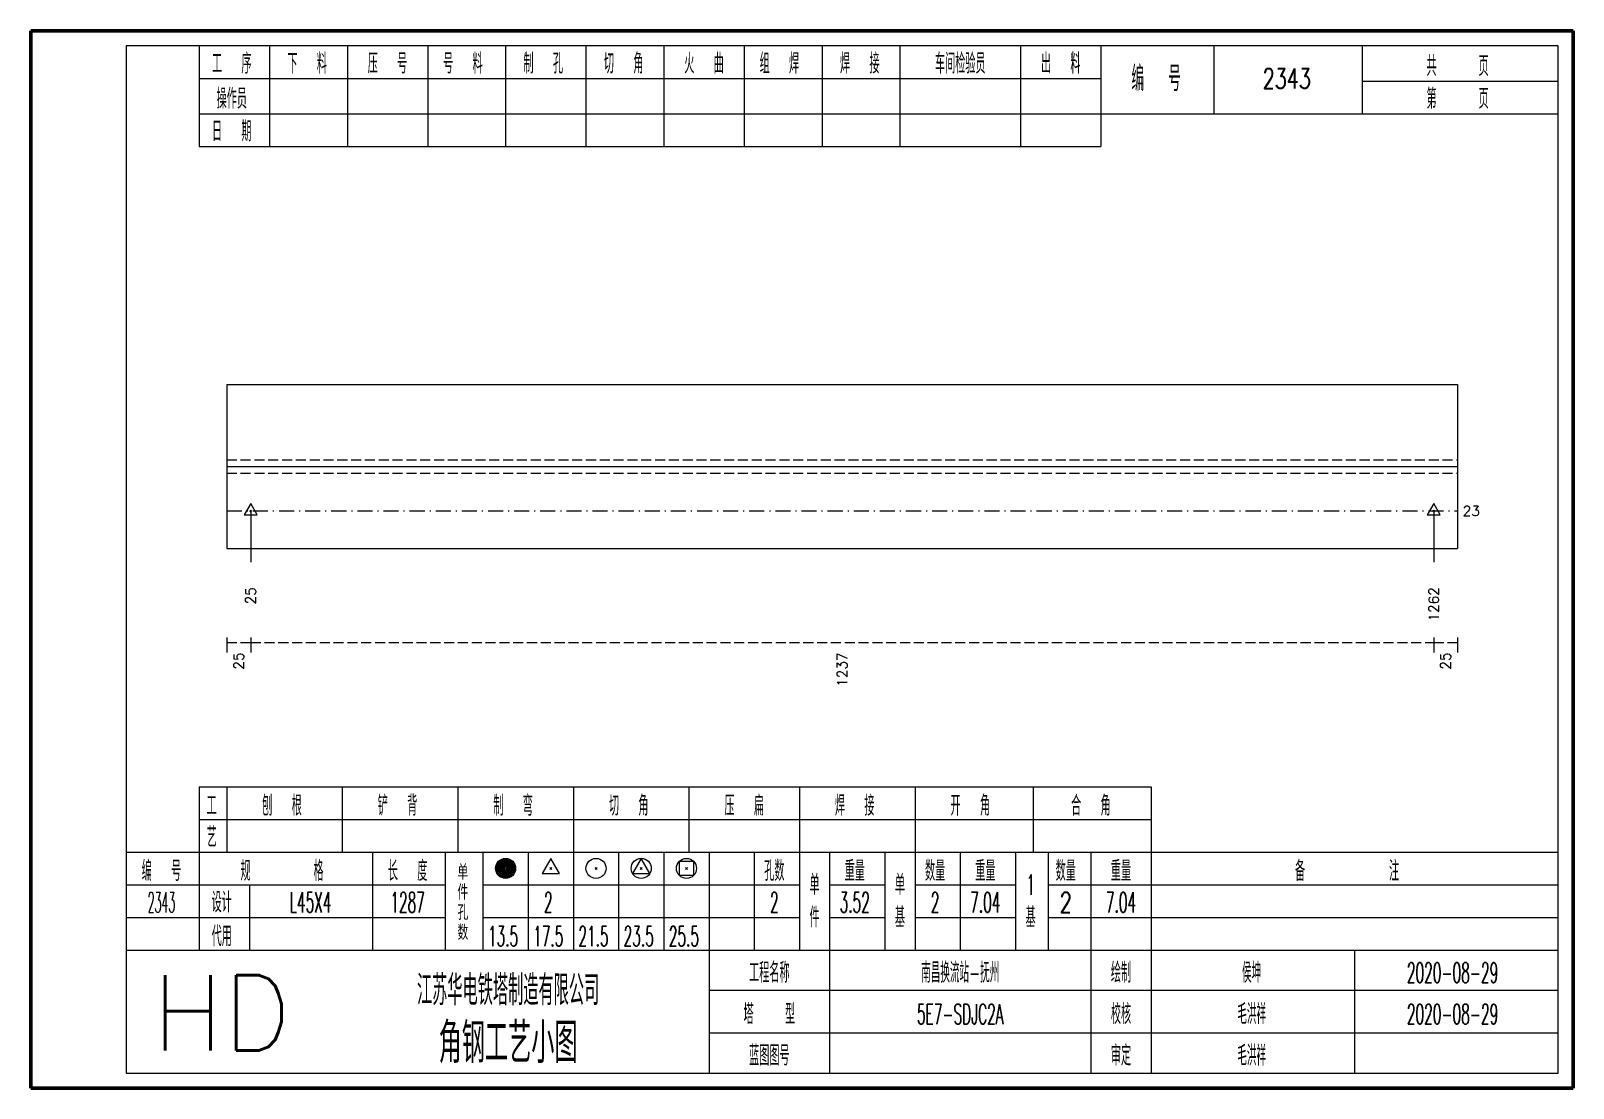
# Model space of a CAD drawing. Extents: x 0 to 5305, y 0 to 1513.
# Drawn here: x 0 to 307, y 0 to 210.5 of the extents above; entities that cross this region are included whole.
import ezdxf
from ezdxf.enums import TextEntityAlignment as Align

# ---------------------------------------------------------------- set-up
doc = ezdxf.new("R2010")
doc.units = 0
doc.header["$MEASUREMENT"] = 0
doc.linetypes.add('一点画线', pattern=[5.2, 3, -1, 0.2, -1])
doc.linetypes.add('虚线', pattern=[2.75, 2, -0.75])
doc.layers.get('0').update_dxf_attribs({"linetype": 'CONTINUOUS', "lineweight": 25})
doc.layers.add('1', color=7, linetype='CONTINUOUS', lineweight=25)
doc.layers.add('4', color=7, linetype='CONTINUOUS', lineweight=25)
doc.styles.get("Standard").update_dxf_attribs({"font": 'simplex.shx', "width": 0.7, "height": 3, "bigfont": 'gbhzfs.shx'})

msp = doc.modelspace()

# ---------------------------------------------------------------- texts
at = {"color": 7, "linetype": 'Continuous', "lineweight": 13}
msp.add_text('23', height=2, dxfattribs=at).set_placement((285, 114.92), align=Align.MIDDLE_LEFT)
at = {"color": 8, "linetype": 'Continuous', "lineweight": 9}
for s, p in [('25', (41.38, 86.75)), ('1237', (161.5, 86.75)), ('25', (281.62, 86.75))]:
    msp.add_text(s, height=2, rotation=90, dxfattribs=at).set_placement(p, align=Align.MIDDLE_RIGHT)
at = {"layer": '1', "color": 7, "linetype": 'Continuous', "lineweight": 13}
for s, p in [('25', (43.76, 99.75)), ('1262', (279.24, 99.75))]:
    msp.add_text(s, height=2, rotation=90, dxfattribs=at).set_placement(p, align=Align.MIDDLE_RIGHT)
at = {"layer": '4', "color": 1, "linetype": 'Continuous', "lineweight": 13}
for s, height, width, p in [('工  序', 4, 0.7, (40, 204)), ('下  料', 4, 0.7, (55, 204)), ('压  号', 4, 0.7, (71, 204)), ('号  料', 4, 0.7, (86, 204)), ('制  孔', 4, 0.7, (102, 204)), ('切  角', 4, 0.7, (118, 204)), ('火  曲', 4, 0.7, (134, 204)), ('组  焊', 4, 0.7, (149, 204)), ('焊  接', 4, 0.7, (165, 204)), ('车间检验员', 4, 0.7, (185, 204)), ('出  料', 4, 0.7, (205, 204)), ('共    页', 4, 0.7, (284, 203.5)), ('编  号', 5, 0.7, (224, 201)), ('2343', 4, 0.7, (250, 201)), ('操作员', 4, 0.7, (40, 197)), ('第    页', 4, 0.7, (284, 197)), ('日  期', 4, 0.7, (40, 190.5)), ('刨  根', 4, 0.7, (50, 56.25)), ('铲  背', 4, 0.7, (73, 56.25)), ('制  弯', 4, 0.7, (96, 56.25)), ('切  角', 4, 0.7, (119, 56.25)), ('压  扁', 4, 0.7, (142, 56.25)), ('焊  接', 4, 0.7, (164, 56.25)), ('开  角', 4, 0.7, (187, 56.25)), ('合  角', 4, 0.7, (211, 56.25)), ('工', 4, 0.7, (36, 56.25)), ('艺', 4, 0.7, (36, 50)), ('编  号', 4, 0.7, (26, 43.25)), ('规      格', 4, 0.7, (50, 43.25)), ('长  度', 4, 0.7, (75, 43.25)), ('孔数', 4, 0.7, (148, 43.25)), ('重量', 4, 0.7, (164, 43.25)), ('数量', 4, 0.7, (180, 43.25)), ('重量', 4, 0.7, (190, 43.25)), ('数量', 4, 0.7, (206, 43.25)), ('重量', 4, 0.7, (217, 43.25)), ('备        注', 4, 0.7, (262, 43.25)), ('单', 4, 0.7, (156, 40.5)), ('单', 4, 0.7, (173, 40.5)), ('1', 4, 0.5, (199, 40.5)), ('2343', 4, 0.4, (26, 37)), ('设计', 4, 0.7, (38, 37)), (' L45X4', 4, 0.5, (55, 37)), ('1287', 4, 0.5, (75, 37)), ('2', 4, 0.5, (103, 37)), ('2', 4, 0.5, (148, 37)), ('3.52', 4, 0.5, (164, 37)), ('2', 4, 0.5, (180, 37)), ('7.04', 4, 0.5, (190, 37)), ('2', 4, 0.7, (206, 37)), ('7.04', 4, 0.5, (217, 37)), ('件', 4, 0.7, (156, 34)), ('基', 4, 0.7, (173, 34)), ('基', 4, 0.7, (199, 34)), ('代用', 4, 0.7, (38, 30.25)), ('13.5', 4, 0.5, (94, 30.25)), ('17.5', 4, 0.5, (103, 30.25)), ('21.5', 4, 0.5, (112, 30.25)), ('23.5', 4, 0.5, (121, 30.25)), ('25.5', 4, 0.5, (130, 30.25)), ('工程名称', 4, 0.7, (147, 23)), ('南昌换流站-抚州', 4, 0.5, (185, 23)), ('绘制', 4, 0.7, (217, 23)), ('侯坤', 4, 0.5, (243, 23)), ('2020-08-29', 4, 0.5, (283, 23)), ('江苏华电铁塔制造有限公司', 6, 0.7, (95, 19.5)), ('塔   型', 4, 0.7, (147, 14.75)), ('5E7-SDJC2A', 4, 0.5, (185, 14.75)), ('校核', 4, 0.7, (217, 14.75)), ('毛洪祥', 4, 0.5, (243, 14.75)), ('2020-08-29', 4, 0.5, (283, 14.75)), ('角钢工艺小图', 8, 0.8, (95, 9)), ('蓝图图号', 4, 0.7, (147, 6.5)), ('审定', 4, 0.7, (217, 6.5)), ('毛洪祥', 4, 0.5, (243, 6.5))]:
    msp.add_text(s, height=height, dxfattribs=dict(at, width=width)).set_placement(p, align=Align.MIDDLE_CENTER)
for s, height, p in [('单', 3, (86, 43)), ('件', 3, (86, 39)), ('孔', 3, (86, 35)), ('数', 3, (86, 31)), ('HD', 15, (38, 15))]:
    msp.add_text(s, height=height, dxfattribs=at).set_placement(p, align=Align.MIDDLE_CENTER)

# ---------------------------------------------------------------- linework, layer by layer
at = {"color": 7, "linetype": 'Continuous', "lineweight": 18}
for p, q in [((39, 140.08), (39, 107.42)), ((39, 140.08), (284, 140.08)), ((284, 140.08), (284, 107.42)), ((39, 123.75), (284, 123.75))]:
    msp.add_line(p, q, dxfattribs=at)
at = {"color": 1, "linetype": '虚线', "lineweight": 18}
for p, q in [((39, 125.08), (284, 125.08)), ((39, 122.42), (284, 122.42))]:
    msp.add_line(p, q, dxfattribs=at)
at = {"color": 3, "linetype": '一点画线', "lineweight": 13}
msp.add_line((39, 114.92), (284, 114.92), dxfattribs=at)
at = {"color": 7, "linetype": 'Continuous', "lineweight": 13}
for p, q in [((43.76, 114.92), (43.76, 104.75)), ((279.24, 114.92), (279.24, 104.75))]:
    msp.add_line(p, q, dxfattribs=at)
at = {"color": 8, "linetype": 'Continuous', "lineweight": 9}
for p, q in [((39, 89.75), (39, 86.75)), ((43.76, 89.75), (43.76, 86.75)), ((43.76, 89.75), (43.76, 86.75)), ((279.24, 89.75), (279.24, 86.75)), ((279.24, 89.75), (279.24, 86.75)), ((284, 89.75), (284, 86.75))]:
    msp.add_line(p, q, dxfattribs=at)
at = {"color": 8, "linetype": '虚线', "lineweight": 9}
for p, q in [((39, 88.75), (43.76, 88.75)), ((43.76, 88.75), (279.24, 88.75)), ((279.24, 88.75), (284, 88.75))]:
    msp.add_line(p, q, dxfattribs=at)
at = {"layer": '1', "color": 7, "linetype": 'Continuous', "lineweight": 13}
for p, q in [((43.76, 116.42), (42.46, 114.17)), ((42.46, 114.17), (45.06, 114.17)), ((43.61, 114.77), (43.91, 115.07)), ((43.91, 114.77), (43.61, 115.07)), ((45.06, 114.17), (43.76, 116.42)), ((279.24, 116.42), (277.94, 114.17)), ((277.94, 114.17), (280.54, 114.17)), ((279.09, 114.77), (279.39, 115.07)), ((279.39, 114.77), (279.09, 115.07)), ((280.54, 114.17), (279.24, 116.42))]:
    msp.add_line(p, q, dxfattribs=at)
at = {"layer": '1', "color": 7, "linetype": 'Continuous', "lineweight": 18}
msp.add_line((39, 107.42), (284, 107.42), dxfattribs=at)
at = {"layer": '4', "color": 1, "linetype": 'Continuous', "lineweight": 50}
for p, q in [((307, 210.5), (0, 210.5)), ((0, 210.5), (0, 0)), ((307, 0), (307, 210.5)), ((0, 0), (307, 0))]:
    msp.add_line(p, q, dxfattribs=at)
at = {"layer": '4', "color": 1, "linetype": 'Continuous', "lineweight": 18}
for p, q in [((304, 207.5), (19, 207.5)), ((19, 207.5), (19, 3)), ((33.5, 207.5), (33.5, 187.5)), ((47.5, 207.5), (47.5, 187.5)), ((63, 207.5), (63, 187.5)), ((79, 207.5), (79, 187.5)), ((94.5, 207.5), (94.5, 187.5)), ((110.5, 207.5), (110.5, 187.5)), ((126, 207.5), (126, 187.5)), ((142, 207.5), (142, 187.5)), ((157.5, 207.5), (157.5, 187.5)), ((173, 207.5), (173, 187.5)), ((197, 207.5), (197, 187.5)), ((213, 207.5), (213, 187.5)), ((235.5, 207.5), (235.5, 194)), ((265, 207.5), (265, 194)), ((304, 3), (304, 207.5)), ((33.5, 201), (213, 201)), ((265, 200.5), (304, 200.5)), ((33.5, 194), (304, 194)), ((33.5, 187.5), (213, 187.5)), ((33.5, 60), (223, 60)), ((33.5, 60), (33.5, 47)), ((39, 60), (39, 47)), ((62, 60), (62, 47)), ((85, 60), (85, 47)), ((108, 60), (108, 47)), ((131, 60), (131, 47)), ((153, 60), (153, 47)), ((176, 60), (176, 47)), ((199.5, 60), (199.5, 47)), ((223, 60), (223, 47)), ((33.5, 53.5), (223, 53.5)), ((19, 47), (304, 47)), ((33.5, 47), (33.5, 27.5)), ((68, 47), (68, 27.5)), ((82.5, 47), (82.5, 27.5)), ((90, 47), (90, 27.5)), ((99, 47), (99, 27.5)), ((108, 47), (108, 27.5)), ((117, 47), (117, 27.5)), ((126, 47), (126, 27.5)), ((135, 47), (135, 27.5)), ((144, 47), (144, 27.5)), ((153, 47), (153, 27.5)), ((159, 47), (159, 27.5)), ((170, 47), (170, 27.5)), ((176, 47), (176, 27.5)), ((185, 47), (185, 27.5)), ((196, 47), (196, 27.5)), ((202.5, 47), (202.5, 27.5)), ((211, 47), (211, 27.5)), ((223, 47), (223, 27.5)), ((19, 40.5), (82.5, 40.5)), ((43.5, 40.5), (43.5, 27.5)), ((90, 40.5), (153, 40.5)), ((159, 40.5), (170, 40.5)), ((176, 40.5), (196, 40.5)), ((202.5, 40.5), (304, 40.5)), ((19, 34), (82.5, 34)), ((90, 34), (153, 34)), ((159, 34), (170, 34)), ((176, 34), (196, 34)), ((202.5, 34), (304, 34)), ((19, 27.5), (304, 27.5)), ((135, 27.5), (135, 3)), ((159, 27.5), (159, 3)), ((211, 27.5), (211, 3)), ((223, 27.5), (223, 3)), ((263.5, 27.5), (263.5, 3)), ((135, 19.5), (304, 19.5)), ((135, 11), (304, 11)), ((19, 3), (304, 3))]:
    msp.add_line(p, q, dxfattribs=at)
at = {"layer": '4', "color": 7, "linetype": 'Continuous', "lineweight": 13}
for p, q in [((103.5, 45.75), (101.77, 42.75)), ((103.3, 43.55), (103.7, 43.95)), ((103.7, 43.55), (103.3, 43.95)), ((105.23, 42.75), (103.5, 45.75)), ((112.3, 43.55), (112.7, 43.95)), ((112.7, 43.55), (112.3, 43.95)), ((121.5, 45.75), (119.77, 42.75)), ((121.3, 43.55), (121.7, 43.95)), ((121.7, 43.55), (121.3, 43.95)), ((123.23, 42.75), (121.5, 45.75)), ((129.09, 42.34), (129.09, 45.16)), ((129.09, 45.16), (131.91, 45.16)), ((130.3, 43.55), (130.7, 43.95)), ((130.7, 43.55), (130.3, 43.95)), ((131.91, 45.16), (131.91, 42.34)), ((101.77, 42.75), (105.23, 42.75)), ((119.77, 42.75), (123.23, 42.75)), ((131.91, 42.34), (129.09, 42.34))]:
    msp.add_line(p, q, dxfattribs=at)
for centre, radius in [((94.5, 43.75), 2), ((94.5, 43.75), 1.8), ((94.5, 43.75), 1.6), ((94.5, 43.75), 1.4), ((94.5, 43.75), 1.2), ((94.5, 43.75), 1), ((94.5, 43.75), 0.8), ((94.5, 43.75), 0.6), ((94.5, 43.75), 0.4), ((94.5, 43.75), 0.2), ((112.5, 43.75), 2), ((121.5, 43.75), 2), ((130.5, 43.75), 2)]:
    msp.add_circle(centre, radius, dxfattribs=at)

msp.set_redraw_order([(e.dxf.handle, doc.entitydb.next_handle()) for e in msp.query("TEXT MTEXT ATTDEF DIMENSION ARC_DIMENSION")])  # texts and dimensions are drawn at this point

doc.saveas('drawing.dxf')
